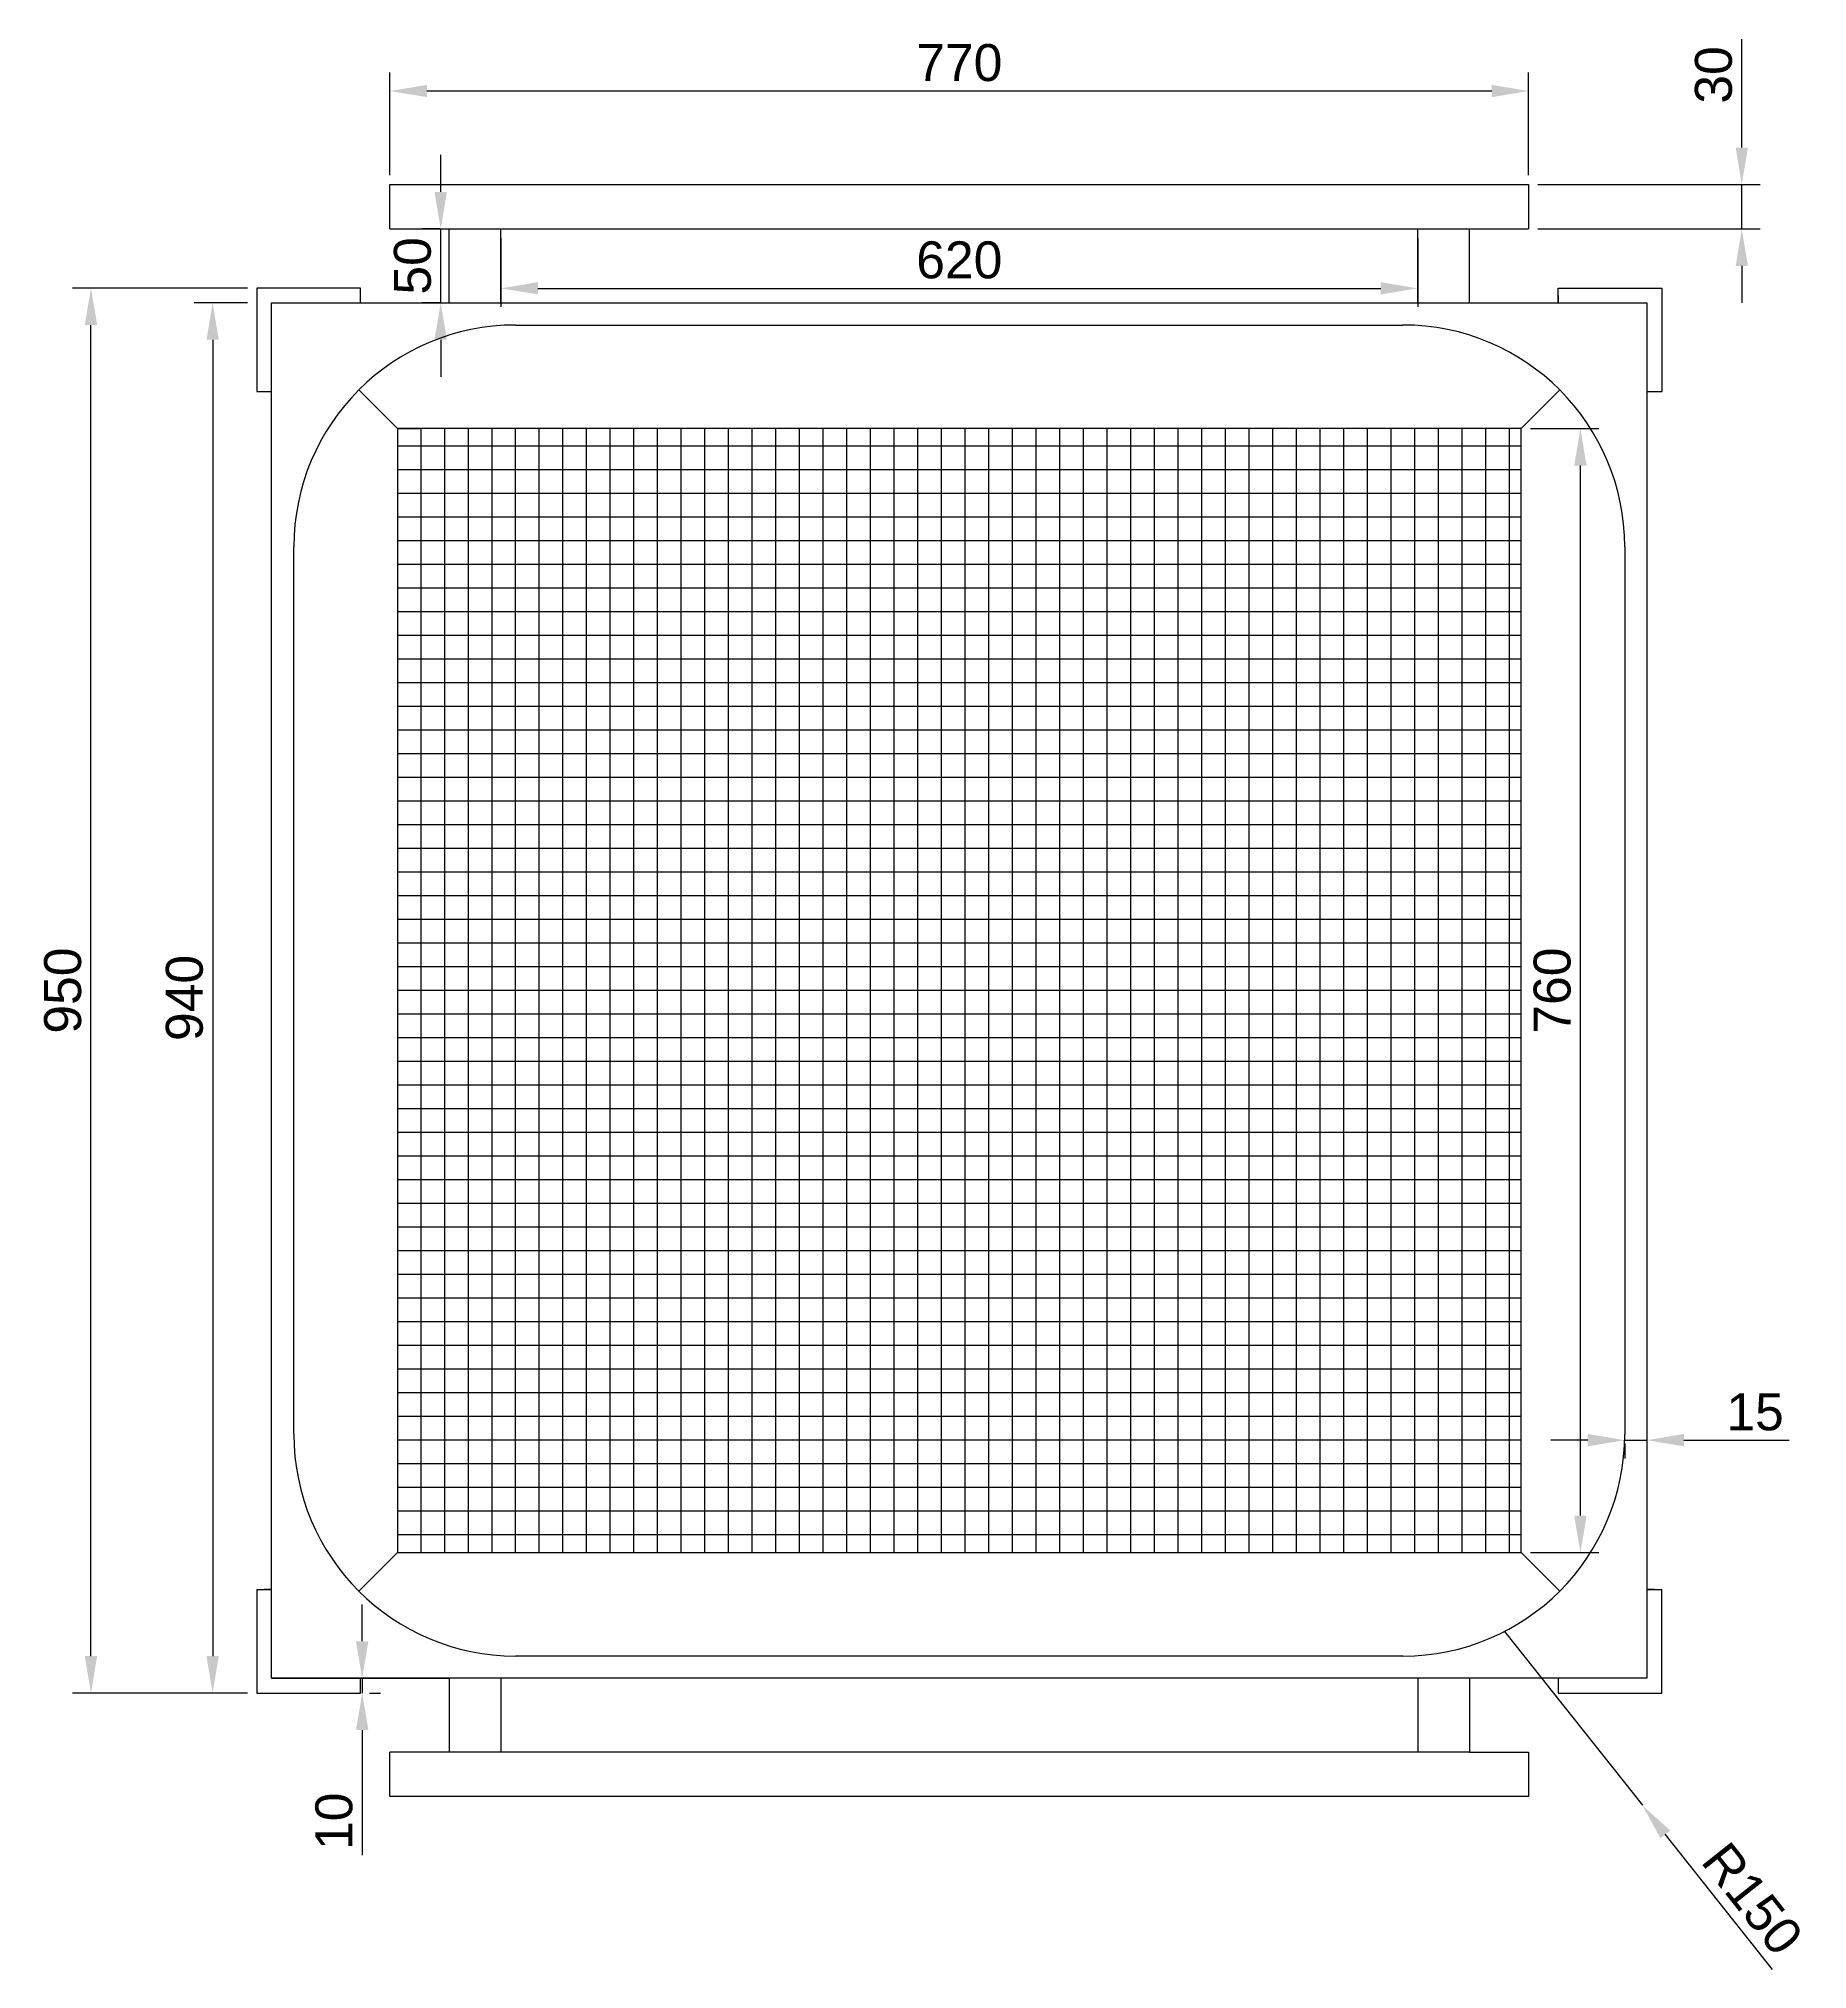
# Model space of a CAD drawing. Header units: millimetres. Extents: x 1887 to 5407, y 984 to 3911.
# Drawn here: x 4062 to 5258, y 984 to 2289 of the extents above; entities that cross this region are included whole.
import ezdxf

# ---------------------------------------------------------------- set-up
doc = ezdxf.new("R2010")
doc.units = ezdxf.units.MM
doc.styles.get("Standard").update_dxf_attribs({"font": 'arial.ttf'})
doc.dimstyles.new('Anotativo', dxfattribs={"dimscale": 0, "dimtxt": 2.5, "dimasz": 2.5, "dimexe": 1.25, "dimexo": 0.625, "dimtad": 1, "dimtxsty": 'Standard', "dimcen": 2.5, "dimadec": 0, "dimazin": 0, "dimtfac": 1, "dimtmove": 0, "dimatfit": 3, "dimfxl": 1, "dimarcsym": 0})

# ---------------------------------------------------------------- blocks, each defined once
blk = doc.blocks.new('*D45')
at = {"color": 0, "lineweight": -2, "transparency": 16777216}
for p, q in [((5213.3, 2215.6), (5213.3, 2288.8)), ((5075.4, 2190.6), (5225.8, 2190.6)), ((5213.3, 2160.6), (5213.3, 2190.6)), ((5075.4, 2160.6), (5225.8, 2160.6)), ((5213.3, 2135.6), (5213.3, 2110.6))]:
    blk.add_line(p, q, dxfattribs=at)
at = {"color": 0, "transparency": 16777216}
for points in [[(5209.2, 2215.6), (5217.5, 2215.6), (5213.3, 2190.6)], [(5209.2, 2135.6), (5217.5, 2135.6), (5213.3, 2160.6)]]:
    blk.add_solid(points, dxfattribs=at)
at = {"layer": 'Defpoints', "color": 0, "transparency": 16777216}
for p in [(5069.2, 2190.6), (5213.3, 2190.6), (5069.2, 2160.6)]:
    blk.add_point(p, dxfattribs=at)
at = {"color": 0, "transparency": 16777216, "insert": (5194.3, 2264.7), "char_height": 25, "attachment_point": 5, "rotation": 90}
blk.add_mtext('30', dxfattribs=at)
blk = doc.blocks.new('*D46')
at = {"color": 0, "lineweight": -2, "transparency": 16777216}
for p, q in [((4299.2, 2196.9), (4299.2, 2266.3)), ((5069.2, 2196.9), (5069.2, 2266.3)), ((5044.2, 2253.8), (4324.2, 2253.8))]:
    blk.add_line(p, q, dxfattribs=at)
at = {"color": 0, "transparency": 16777216}
for points in [[(4324.2, 2258), (4324.2, 2249.7), (4299.2, 2253.8)], [(5044.2, 2258), (5044.2, 2249.7), (5069.2, 2253.8)]]:
    blk.add_solid(points, dxfattribs=at)
at = {"layer": 'Defpoints', "color": 0, "transparency": 16777216}
for p in [(4299.2, 2253.8), (4299.2, 2190.6), (5069.2, 2190.6)]:
    blk.add_point(p, dxfattribs=at)
at = {"color": 0, "transparency": 16777216, "insert": (4684.2, 2272.9), "char_height": 25, "attachment_point": 5}
blk.add_mtext('770', dxfattribs=at)
blk = doc.blocks.new('*D47')
at = {"color": 0, "lineweight": -2, "transparency": 16777216}
for p, q in [((4333.5, 2185.6), (4333.5, 2210.6)), ((4332.9, 2160.6), (4321, 2160.6)), ((4333.5, 2110.6), (4333.5, 2160.6)), ((4332.9, 2110.6), (4321, 2110.6)), ((4333.5, 2085.6), (4333.5, 2060.6))]:
    blk.add_line(p, q, dxfattribs=at)
at = {"color": 0, "transparency": 16777216}
for points in [[(4329.3, 2185.6), (4337.7, 2185.6), (4333.5, 2160.6)], [(4329.3, 2085.6), (4337.7, 2085.6), (4333.5, 2110.6)]]:
    blk.add_solid(points, dxfattribs=at)
at = {"layer": 'Defpoints', "color": 0, "transparency": 16777216}
for p in [(4333.5, 2160.6), (4339.2, 2160.6), (4339.2, 2110.6)]:
    blk.add_point(p, dxfattribs=at)
at = {"color": 0, "transparency": 16777216, "insert": (4314.5, 2135.6), "char_height": 25, "attachment_point": 5, "rotation": 90}
blk.add_mtext('50', dxfattribs=at)
blk = doc.blocks.new('*D48')
at = {"color": 0, "lineweight": -2, "transparency": 16777216}
for p, q in [((4374.2, 2154.4), (4374.2, 2107.9)), ((4994.2, 2154.4), (4994.2, 2107.9)), ((4399.2, 2120.4), (4969.2, 2120.4))]:
    blk.add_line(p, q, dxfattribs=at)
at = {"color": 0, "transparency": 16777216}
for points in [[(4399.2, 2124.6), (4399.2, 2116.3), (4374.2, 2120.4)], [(4969.2, 2124.6), (4969.2, 2116.3), (4994.2, 2120.4)]]:
    blk.add_solid(points, dxfattribs=at)
at = {"layer": 'Defpoints', "color": 0, "transparency": 16777216}
for p in [(4374.2, 2160.6), (4994.2, 2160.6), (4994.2, 2120.4)]:
    blk.add_point(p, dxfattribs=at)
at = {"color": 0, "transparency": 16777216, "insert": (4684.2, 2139.5), "char_height": 25, "attachment_point": 5}
blk.add_mtext('620', dxfattribs=at)
blk = doc.blocks.new('*D49')
at = {"color": 0, "lineweight": -2, "transparency": 16777216}
for p, q in [((4202.9, 2120.6), (4084.5, 2120.6)), ((4097, 1195.6), (4097, 2095.6)), ((4202.9, 1170.6), (4084.5, 1170.6))]:
    blk.add_line(p, q, dxfattribs=at)
at = {"color": 0, "transparency": 16777216}
for points in [[(4092.8, 2095.6), (4101.2, 2095.6), (4097, 2120.6)], [(4092.8, 1195.6), (4101.2, 1195.6), (4097, 1170.6)]]:
    blk.add_solid(points, dxfattribs=at)
at = {"layer": 'Defpoints', "color": 0, "transparency": 16777216}
for p in [(4097, 2120.6), (4209.2, 2120.6), (4209.2, 1170.6)]:
    blk.add_point(p, dxfattribs=at)
at = {"color": 0, "transparency": 16777216, "insert": (4078, 1645.6), "char_height": 25, "attachment_point": 5, "rotation": 90}
blk.add_mtext('950', dxfattribs=at)
blk = doc.blocks.new('*D50')
at = {"color": 0, "lineweight": -2, "transparency": 16777216}
for p, q in [((5070.4, 2025.6), (5116.7, 2025.6)), ((5104.2, 1290.6), (5104.2, 2000.6)), ((5070.4, 1265.6), (5116.7, 1265.6))]:
    blk.add_line(p, q, dxfattribs=at)
at = {"color": 0, "transparency": 16777216}
for points in [[(5100, 2000.6), (5108.4, 2000.6), (5104.2, 2025.6)], [(5100, 1290.6), (5108.4, 1290.6), (5104.2, 1265.6)]]:
    blk.add_solid(points, dxfattribs=at)
at = {"layer": 'Defpoints', "color": 0, "transparency": 16777216}
for p in [(5064.2, 2025.6), (5104.2, 2025.6), (5064.2, 1265.6)]:
    blk.add_point(p, dxfattribs=at)
at = {"color": 0, "transparency": 16777216, "insert": (5085.2, 1645.6), "char_height": 25, "attachment_point": 5, "rotation": 90}
blk.add_mtext('760', dxfattribs=at)
blk = doc.blocks.new('*D51')
at = {"color": 0, "lineweight": -2, "transparency": 16777216}
for p, q in [((4202.9, 2110.6), (4166.8, 2110.6)), ((4179.3, 2085.6), (4179.3, 1195.6)), ((4202.9, 1170.6), (4166.8, 1170.6))]:
    blk.add_line(p, q, dxfattribs=at)
at = {"color": 0, "transparency": 16777216}
for points in [[(4175.1, 2085.6), (4183.4, 2085.6), (4179.3, 2110.6)], [(4175.1, 1195.6), (4183.4, 1195.6), (4179.3, 1170.6)]]:
    blk.add_solid(points, dxfattribs=at)
at = {"layer": 'Defpoints', "color": 0, "transparency": 16777216}
for p in [(4209.2, 2110.6), (4179.3, 1170.6), (4209.2, 1170.6)]:
    blk.add_point(p, dxfattribs=at)
at = {"color": 0, "transparency": 16777216, "insert": (4160.3, 1640.6), "char_height": 25, "attachment_point": 5, "rotation": 90}
blk.add_mtext('940', dxfattribs=at)
blk = doc.blocks.new('*D52')
at = {"color": 0, "lineweight": -2, "transparency": 16777216}
for p, q in [((4280.4, 1205.6), (4280.4, 1230.6)), ((4280.4, 1180.6), (4280.4, 1170.6)), ((4285.4, 1180.6), (4292.9, 1180.6)), ((4285.4, 1170.6), (4292.9, 1170.6)), ((4280.4, 1145.6), (4280.4, 1061))]:
    blk.add_line(p, q, dxfattribs=at)
at = {"color": 0, "transparency": 16777216}
for points in [[(4276.2, 1205.6), (4284.6, 1205.6), (4280.4, 1180.6)], [(4276.2, 1145.6), (4284.6, 1145.6), (4280.4, 1170.6)]]:
    blk.add_solid(points, dxfattribs=at)
at = {"layer": 'Defpoints', "color": 0, "transparency": 16777216}
for p in [(4279.2, 1180.6), (4280.4, 1180.6), (4279.2, 1170.6)]:
    blk.add_point(p, dxfattribs=at)
at = {"color": 0, "transparency": 16777216, "insert": (4261.4, 1083.9), "char_height": 25, "attachment_point": 5, "rotation": 90}
blk.add_mtext('10', dxfattribs=at)
blk = doc.blocks.new('*D53')
at = {"color": 0, "lineweight": -2, "transparency": 16777216}
for p, q in [((5052.9, 1212.3), (5146.1, 1094.7)), ((5234, 983.8), (5161.6, 1075.1))]:
    blk.add_line(p, q, dxfattribs=at)
at = {"color": 0, "transparency": 16777216}
blk.add_solid([(5164.9, 1077.7), (5158.3, 1072.5), (5146.1, 1094.7)], dxfattribs=at)
at = {"layer": 'Defpoints', "color": 0, "transparency": 16777216}
for p in [(5052.9, 1212.3), (5146.1, 1094.7)]:
    blk.add_point(p, dxfattribs=at)
at = {"color": 0, "transparency": 16777216, "insert": (5220.5, 1031.5), "char_height": 25, "attachment_point": 5, "rotation": 308.3949}
blk.add_mtext('R150', dxfattribs=at)
blk = doc.blocks.new('*D55')
at = {"color": 0, "lineweight": -2, "transparency": 16777216}
for p, q in [((5109.2, 1341.6), (5084.2, 1341.6)), ((5134.2, 1341.6), (5149.2, 1341.6)), ((5134.2, 1339.4), (5134.2, 1329.1)), ((5149.2, 1339.4), (5149.2, 1329.1)), ((5174.2, 1341.6), (5245.3, 1341.6))]:
    blk.add_line(p, q, dxfattribs=at)
at = {"color": 0, "transparency": 16777216}
for points in [[(5109.2, 1345.8), (5109.2, 1337.4), (5134.2, 1341.6)], [(5174.2, 1345.8), (5174.2, 1337.4), (5149.2, 1341.6)]]:
    blk.add_solid(points, dxfattribs=at)
at = {"layer": 'Defpoints', "color": 0, "transparency": 16777216}
for p in [(5134.2, 1345.6), (5149.2, 1345.6), (5149.2, 1341.6)]:
    blk.add_point(p, dxfattribs=at)
at = {"color": 0, "transparency": 16777216, "insert": (5222.3, 1360.6), "char_height": 25, "attachment_point": 5}
blk.add_mtext('15', dxfattribs=at)

msp = doc.modelspace()

# ---------------------------------------------------------------- linework, layer by layer
at = {"color": 7}
for p, q in [((4299.19, 2160.624), (4299.19, 2190.624)), ((4299.19, 2190.624), (5069.19, 2190.624)), ((5069.19, 2190.624), (5069.19, 2160.624)), ((4299.19, 2160.624), (5069.19, 2160.624)), ((4339.19, 2110.624), (4339.19, 2160.624)), ((4374.19, 2110.624), (4374.19, 2160.624)), ((4994.19, 2110.624), (4994.19, 2160.624)), ((5029.19, 2110.624), (5029.19, 2160.624)), ((4279.19, 2120.624), (4209.19, 2120.624)), ((4209.19, 2120.624), (4209.19, 2050.624)), ((4279.19, 2110.624), (4279.19, 2120.624)), ((4279.19, 2110.624), (4279.19, 2115.624)), ((5089.19, 2110.624), (5089.19, 2120.624)), ((5089.19, 2120.624), (5159.19, 2120.624)), ((5089.19, 2115.624), (5089.19, 2110.624)), ((5159.19, 2120.624), (5159.19, 2050.624)), ((4219.19, 1180.624), (4219.19, 2110.624)), ((4219.19, 2110.624), (5149.19, 2110.624)), ((5149.19, 2110.624), (5149.19, 1180.624)), ((4384.19, 2095.624), (4984.19, 2095.624)), ((4209.19, 2050.624), (4219.19, 2050.624)), ((4214.19, 2050.624), (4219.19, 2050.624)), ((4304.19, 2025.624), (4278.124, 2051.69)), ((5064.19, 2025.624), (5090.256, 2051.69)), ((5149.19, 2050.624), (5154.19, 2050.624)), ((5149.19, 2050.624), (5159.19, 2050.624)), ((4304.19, 2025.624), (4304.19, 1265.624)), ((5064.19, 2025.624), (4304.19, 2025.624)), ((4304.19, 2025.624), (4318.83, 2025.624)), ((4320.19, 1265.624), (4320.19, 2025.624)), ((4336.19, 1265.624), (4336.19, 2025.624)), ((4352.19, 1265.624), (4352.19, 2025.624)), ((4368.19, 1265.624), (4368.19, 2025.624)), ((4384.19, 1265.624), (4384.19, 2025.624)), ((4400.19, 1265.624), (4400.19, 2025.624)), ((4416.19, 1265.624), (4416.19, 2025.624)), ((4432.19, 1265.624), (4432.19, 2025.624)), ((4448.19, 1265.624), (4448.19, 2025.624)), ((4464.19, 1265.624), (4464.19, 2025.624)), ((4480.19, 1265.624), (4480.19, 2025.624)), ((4496.19, 1265.624), (4496.19, 2025.624)), ((4512.19, 1265.624), (4512.19, 2025.624)), ((4528.19, 1265.624), (4528.19, 2025.624)), ((4544.19, 1265.624), (4544.19, 2025.624)), ((4560.19, 1265.624), (4560.19, 2025.624)), ((4576.19, 1265.624), (4576.19, 2025.624)), ((4592.19, 1265.624), (4592.19, 2025.624)), ((4608.19, 1265.624), (4608.19, 2025.624)), ((4624.19, 1265.624), (4624.19, 2025.624)), ((4640.19, 1265.624), (4640.19, 2025.624)), ((4656.19, 1265.624), (4656.19, 2025.624)), ((4672.19, 1265.624), (4672.19, 2025.624)), ((4688.19, 1265.624), (4688.19, 2025.624)), ((4704.19, 1265.624), (4704.19, 2025.624)), ((4720.19, 1265.624), (4720.19, 2025.624)), ((4736.19, 1265.624), (4736.19, 2025.624)), ((4752.19, 1265.624), (4752.19, 2025.624)), ((4768.19, 1265.624), (4768.19, 2025.624)), ((4784.19, 1265.624), (4784.19, 2025.624)), ((4800.19, 1265.624), (4800.19, 2025.624)), ((4816.19, 1265.624), (4816.19, 2025.624)), ((4832.19, 1265.624), (4832.19, 2025.624)), ((4848.19, 1265.624), (4848.19, 2025.624)), ((4864.19, 1265.624), (4864.19, 2025.624)), ((4880.19, 1265.624), (4880.19, 2025.624)), ((4896.19, 1265.624), (4896.19, 2025.624)), ((4912.19, 1265.624), (4912.19, 2025.624)), ((4928.19, 1265.624), (4928.19, 2025.624)), ((4944.19, 1265.624), (4944.19, 2025.624)), ((4960.19, 1265.624), (4960.19, 2025.624)), ((4976.19, 1265.624), (4976.19, 2025.624)), ((4992.19, 1265.624), (4992.19, 2025.624)), ((5008.19, 1265.624), (5008.19, 2025.624)), ((5024.19, 1265.624), (5024.19, 2025.624)), ((5040.19, 1265.624), (5040.19, 2025.624)), ((5056.19, 1265.624), (5056.19, 2025.624)), ((5064.19, 1265.624), (5064.19, 2025.624)), ((5064.19, 2013.624), (4304.19, 2013.624)), ((5064.19, 1997.624), (4304.19, 1997.624)), ((5064.19, 1981.624), (4304.19, 1981.624)), ((5064.19, 1965.624), (4304.19, 1965.624)), ((4234.19, 1345.624), (4234.19, 1945.624)), ((5064.19, 1949.624), (4304.19, 1949.624)), ((5134.19, 1945.624), (5134.19, 1345.624)), ((5064.19, 1933.624), (4304.19, 1933.624)), ((5064.19, 1917.624), (4304.19, 1917.624)), ((5064.19, 1901.624), (4304.19, 1901.624)), ((5064.19, 1885.624), (4304.19, 1885.624)), ((5064.19, 1869.624), (4304.19, 1869.624)), ((5064.19, 1853.624), (4304.19, 1853.624)), ((5064.19, 1837.624), (4304.19, 1837.624)), ((5064.19, 1821.624), (4304.19, 1821.624)), ((5064.19, 1805.624), (4304.19, 1805.624)), ((5064.19, 1789.624), (4304.19, 1789.624)), ((5064.19, 1773.624), (4304.19, 1773.624)), ((5064.19, 1757.624), (4304.19, 1757.624)), ((5064.19, 1741.624), (4304.19, 1741.624)), ((5064.19, 1725.624), (4304.19, 1725.624)), ((5064.19, 1709.624), (4304.19, 1709.624)), ((5064.19, 1693.624), (4304.19, 1693.624)), ((5064.19, 1677.624), (4304.19, 1677.624)), ((5064.19, 1661.624), (4304.19, 1661.624)), ((5064.19, 1645.624), (4304.19, 1645.624)), ((5064.19, 1629.624), (4304.19, 1629.624)), ((5064.19, 1613.624), (4304.19, 1613.624)), ((5064.19, 1597.624), (4304.19, 1597.624)), ((5064.19, 1581.624), (4304.19, 1581.624)), ((5064.19, 1565.624), (4304.19, 1565.624)), ((5064.19, 1549.624), (4304.19, 1549.624)), ((5064.19, 1533.624), (4304.19, 1533.624)), ((5064.19, 1517.624), (4304.19, 1517.624)), ((5064.19, 1501.624), (4304.19, 1501.624)), ((5064.19, 1485.624), (4304.19, 1485.624)), ((5064.19, 1469.624), (4304.19, 1469.624)), ((5064.19, 1453.624), (4304.19, 1453.624)), ((5064.19, 1437.624), (4304.19, 1437.624)), ((5064.19, 1421.624), (4304.19, 1421.624)), ((5064.19, 1405.624), (4304.19, 1405.624)), ((5064.19, 1389.624), (4304.19, 1389.624)), ((5064.19, 1373.624), (4304.19, 1373.624)), ((5064.19, 1357.624), (4304.19, 1357.624)), ((5064.19, 1341.624), (4304.19, 1341.624)), ((5064.19, 1325.624), (4304.19, 1325.624)), ((5064.19, 1309.624), (4304.19, 1309.624)), ((5064.19, 1293.624), (4304.19, 1293.624)), ((5064.19, 1277.624), (4304.19, 1277.624)), ((4278.124, 1239.558), (4304.19, 1265.624)), ((4304.19, 1265.624), (5064.19, 1265.624)), ((4304.19, 1265.624), (4320.19, 1265.624)), ((5090.256, 1239.558), (5064.19, 1265.624)), ((4209.19, 1240.624), (4219.19, 1240.624)), ((4209.19, 1240.624), (4209.19, 1170.624)), ((4219.19, 1240.624), (4214.19, 1240.624)), ((5154.19, 1240.624), (5149.19, 1240.624)), ((5149.19, 1240.587), (5159.19, 1240.587)), ((5159.19, 1170.624), (5159.19, 1240.587)), ((4984.19, 1195.624), (4384.19, 1195.624)), ((5149.19, 1180.624), (4219.19, 1180.624)), ((4219.19, 1180.624), (4234.19, 1180.624)), ((4219.19, 1180.624), (4339.19, 1180.624)), ((4279.19, 1175.624), (4279.19, 1180.624)), ((4279.19, 1170.624), (4279.19, 1180.624)), ((4339.19, 1180.624), (4339.19, 1130.624)), ((4374.19, 1180.624), (4374.19, 1130.624)), ((4994.19, 1180.624), (4994.19, 1130.624)), ((5029.19, 1180.624), (5029.19, 1130.624)), ((5149.19, 1180.624), (5029.19, 1180.624)), ((5089.19, 1180.624), (5089.19, 1170.624)), ((4209.19, 1170.624), (4279.19, 1170.624)), ((5089.19, 1170.624), (5159.19, 1170.624)), ((5029.19, 1130.624), (4299.19, 1130.624)), ((4299.19, 1100.624), (4299.19, 1130.624)), ((5029.19, 1130.624), (5069.19, 1130.624)), ((5069.19, 1130.624), (5069.19, 1100.624)), ((5069.19, 1100.624), (4299.19, 1100.624))]:
    msp.add_line(p, q, dxfattribs=at)
for centre, start, end in [((4384.19, 1945.624), 90, 180), ((4984.19, 1945.624), 0, 90), ((4384.19, 1345.624), 180, 270), ((4984.19, 1345.624), 270, 0)]:
    msp.add_arc(centre, 150, start, end, dxfattribs=at)

# ---------------------------------------------------------------- dimensions: what is measured, and where the dimension line sits
at = {"color": 1}
for base, p1, p2, picture, middle in [((4299.19, 2253.847), (5069.19, 2190.624), (4299.19, 2190.624), '*D46', (4684.19, 2272.861)), ((5149.19, 1341.606), (5134.19, 1345.624), (5149.19, 1345.624), '*D55', (5222.263, 1360.62))]:
    dim = msp.add_linear_dim(base=base, p1=p1, p2=p2, dimstyle='Anotativo', dxfattribs=at)
    dim.commit()
    dim.dimension.update_dxf_attribs({"geometry": picture, "text_midpoint": middle})
for base, p1, p2, picture, middle in [((5213.34, 2190.624), (5069.19, 2160.624), (5069.19, 2190.624), '*D45', (5194.317, 2264.729)), ((4333.514, 2160.624), (4339.19, 2110.624), (4339.19, 2160.624), '*D47', (4314.5, 2135.624)), ((4179.281, 1170.624), (4209.19, 2110.624), (4209.19, 1170.624), '*D51', (4160.267, 1640.624)), ((5104.186, 2025.624), (5064.19, 1265.624), (5064.19, 2025.624), '*D50', (5085.171, 1645.624))]:
    dim = msp.add_linear_dim(base=base, p1=p1, p2=p2, angle=90, dimstyle='Anotativo', dxfattribs=at)
    dim.commit()
    dim.dimension.update_dxf_attribs({"geometry": picture, "text_midpoint": middle})
dim = msp.add_linear_dim(base=(4994.19, 2120.436), p1=(4374.19, 2160.624), p2=(4994.19, 2160.624), dimstyle='Anotativo', dxfattribs=at)
dim.commit()
dim.dimension.update_dxf_attribs({"geometry": '*D48', "text_midpoint": (4684.19, 2120.436), "dimtype": 160})
for base, p1, p2, picture, middle in [((4097.017, 2120.624), (4209.19, 1170.624), (4209.19, 2120.624), '*D49', (4097.017, 1645.624)), ((4280.408, 1180.624), (4279.19, 1170.624), (4279.19, 1180.624), '*D52', (4280.408, 1083.891))]:
    dim = msp.add_linear_dim(base=base, p1=p1, p2=p2, angle=90, dimstyle='Anotativo', dxfattribs=at)
    dim.commit()
    dim.dimension.update_dxf_attribs({"geometry": picture, "text_midpoint": middle, "dimtype": 160})
dim = msp.add_radius_dim(center=(5052.913, 1212.294), mpoint=(5146.075, 1094.731), dimstyle='Anotativo', dxfattribs=at)
dim.commit()
dim.dimension.update_dxf_attribs({"geometry": '*D53', "text_midpoint": (5220.47, 1031.467)})

doc.saveas('drawing.dxf')
